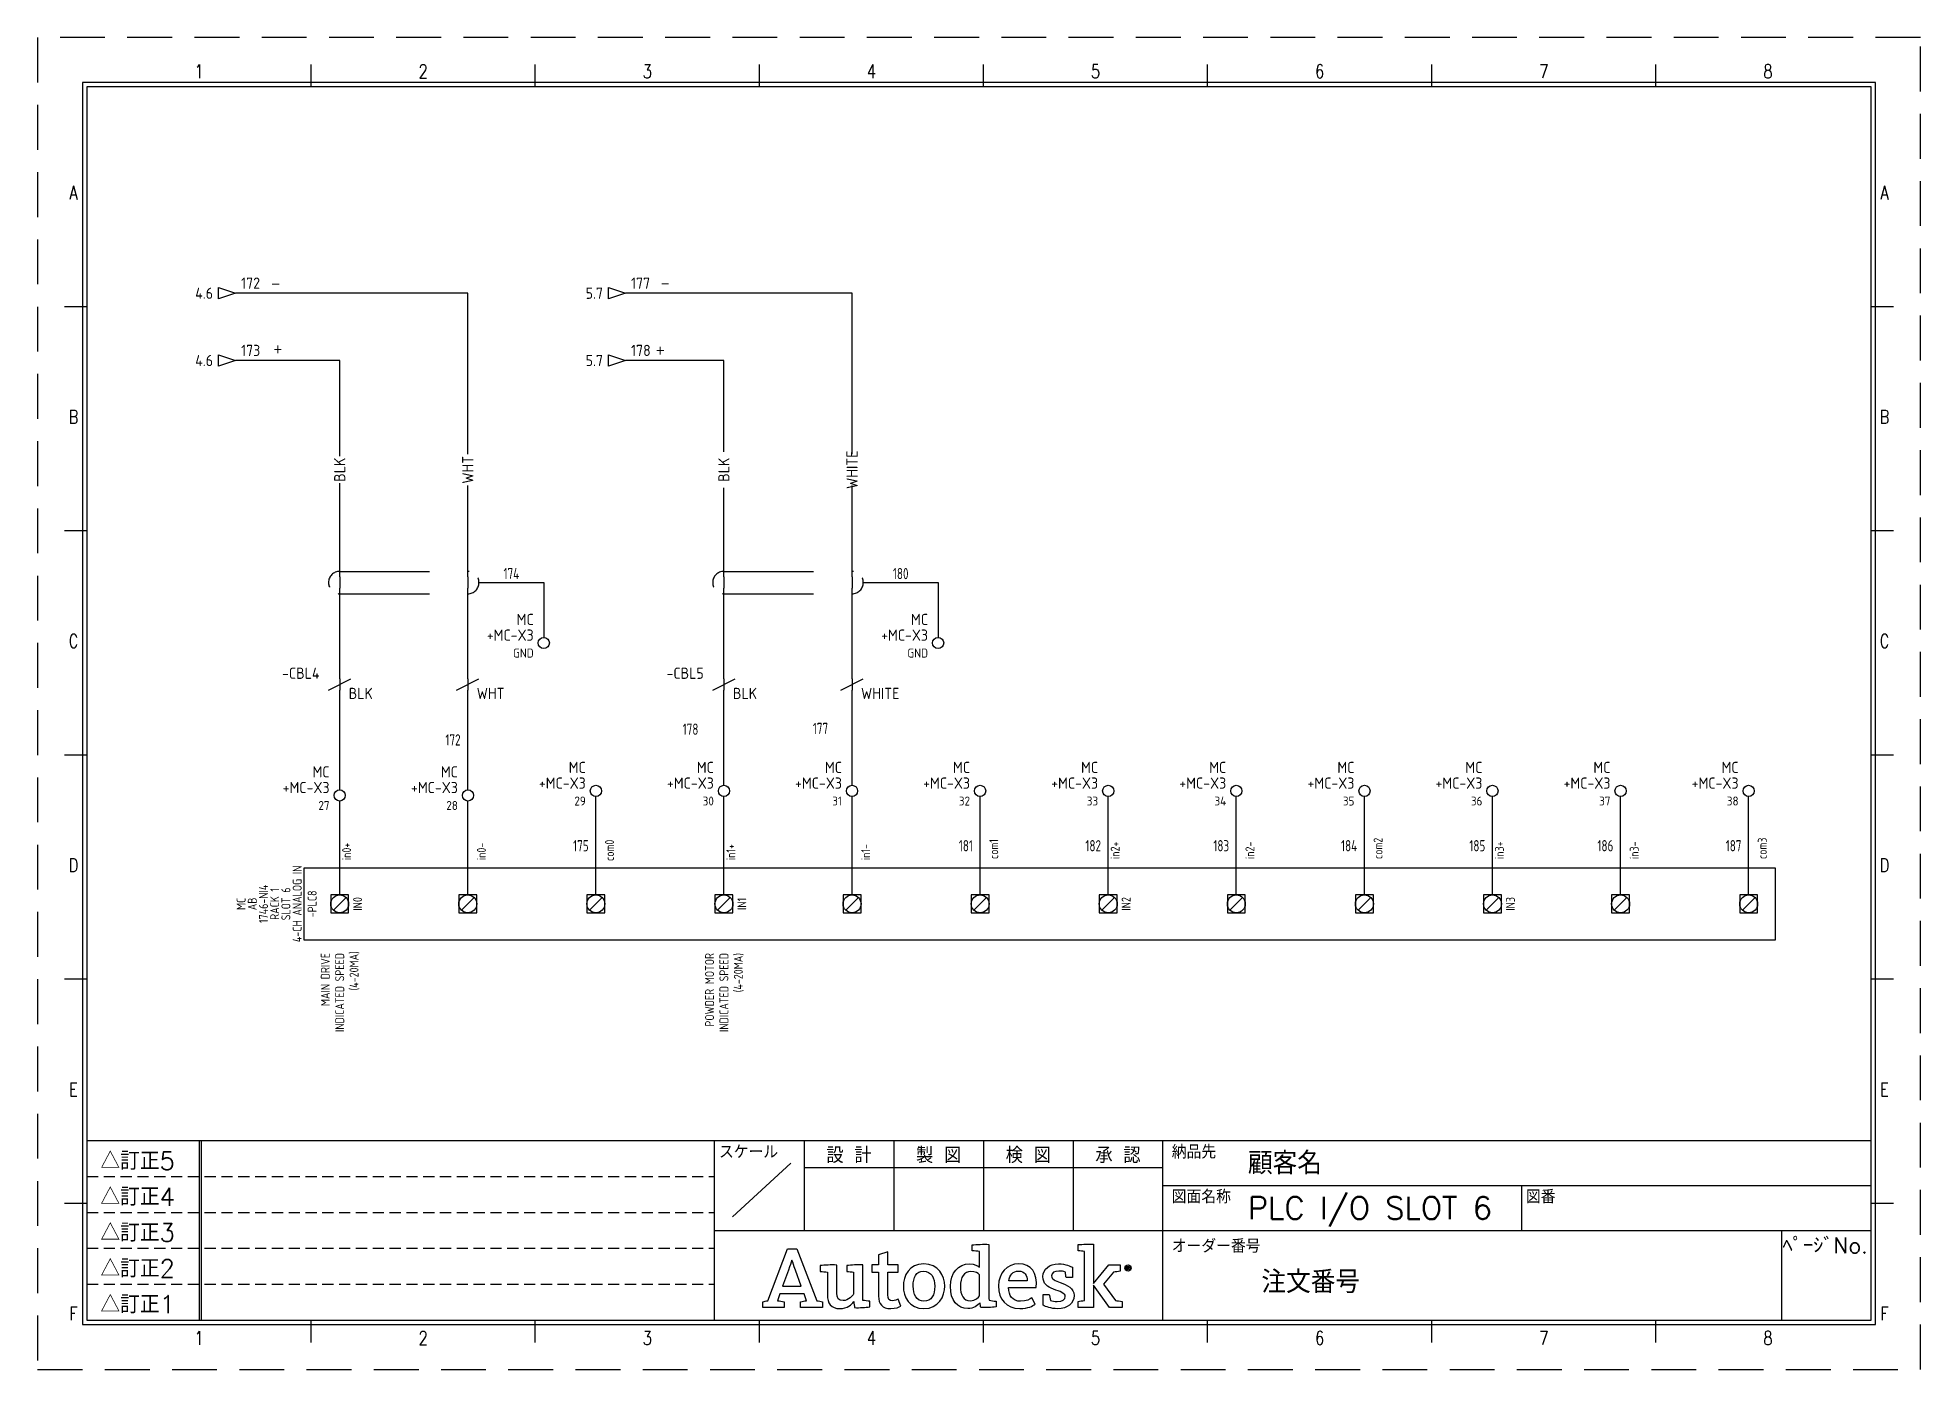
# Model space of a CAD drawing. Header units: millimetres. Extents: x 0 to 420, y 0 to 297.
import ezdxf
from ezdxf.enums import TextEntityAlignment as Align

# ---------------------------------------------------------------- set-up
doc = ezdxf.new("R2010")
doc.units = ezdxf.units.MM
doc.header["$LTSCALE"] = 10
for name, pattern in [('DASHED', [0.75, 0.5, -0.25]), ('DASHEDX2', [1.5, 1, -0.5]), ('HIDDEN', [0.375, 0.25, -0.125])]:
    doc.linetypes.add(name, pattern=pattern)
doc.layers.get('0').update_dxf_attribs({"linetype": 'CONTINUOUS'})
for name, color, linetype in [('BLK_1.0mm^2', 7, 'CONTINUOUS'), ('COMMENT', 4, 'CONTINUOUS'), ('DESC', 150, 'CONTINUOUS'), ('GRN_2.5mm^2', 3, 'CONTINUOUS'), ('GRY_0.5mm^2', 9, 'CONTINUOUS'), ('HIDDEN', 7, 'HIDDEN'), ('LAYER_1', 160, 'CONTINUOUS'), ('LINK', 9, 'DASHED'), ('LOC', 8, 'CONTINUOUS'), ('MISC', 7, 'CONTINUOUS'), ('SYMS', 7, 'CONTINUOUS'), ('TAGS', 150, 'CONTINUOUS'), ('TERMS', 123, 'CONTINUOUS'), ('TITLE', 4, 'CONTINUOUS'), ('WHT_1.0mm^2', 7, 'CONTINUOUS'), ('WIRENO', 72, 'CONTINUOUS'), ('WIREREF_DEST', 52, 'CONTINUOUS'), ('XREF', 7, 'CONTINUOUS'), ('ZUWAKU', 7, 'CONTINUOUS')]:
    doc.layers.add(name, color=color, linetype=linetype)
doc.styles.get("Standard").update_dxf_attribs({"font": 'romans', "width": 0.8, "bigfont": 'extfont'})
doc.styles.add('WD_IEC', font='isocp2.shx', dxfattribs={"width": 0.9, "height": 4, "bigfont": 'extfont2.shx'})

msp = doc.modelspace()

# ---------------------------------------------------------------- texts
at = {"ltscale": 4}
for s, p in [('-', (51.98, 241.2)), ('-', (138.88, 241.21)), ('+', (52.47, 226.62)), ('+', (137.79, 226.36))]:
    msp.add_text(s, height=2, dxfattribs=at).set_placement(p)

# ---------------------------------------------------------------- blocks, each defined once
blk = doc.blocks.new('JIS_tblock_a3(L)')
at = {"layer": 'HIDDEN'}
for p, q in [((-398, 32), (-258, 32)), ((-398, 24), (-258, 24)), ((-398, 16), (-258, 16)), ((-398, 8), (-258, 8))]:
    blk.add_line(p, q, dxfattribs=at)
at = {"layer": 'ZUWAKU'}
for p, q in [((-398, 40), (0, 40)), ((-398, 40), (-398, 0)), ((-373, 40), (-373, 0)), ((-372.5, 40), (-372.5, 0)), ((-258, 0), (-258, 40)), ((-238, 40), (-238, 20)), ((-218, 40), (-218, 20)), ((-198, 40), (-198, 20)), ((-178, 40), (-178, 20)), ((-158, 0), (-158, 40)), ((0, 0), (0, 40)), ((-241, 35), (-254, 23)), ((-238, 34), (-158, 34)), ((-158, 30), (0, 30)), ((-78, 30), (-78, 20)), ((-258, 20), (-158, 20)), ((-158, 20), (0, 20)), ((-20, 20), (-20, 0)), ((-398, 0), (0, 0))]:
    blk.add_line(p, q, dxfattribs=at)
at = {"layer": 'TITLE'}
for tag, p, height in [('REVINFO51', (-370, 34), 3), ('ORDER2', (-139, 32.5), 5), ('REVINFO41', (-370, 26), 3), ('SCALE0', (-247.5, 23), 3), ('INFO1', (-139, 22.5), 5), ('REVINFO31', (-370, 18), 3), ('REVINFO21', (-370, 10), 3), ('ORDER1', (-136, 6), 5), ('REVINFO11', (-370, 2), 3)]:
    blk.add_attdef(tag, p, '', height=height, dxfattribs=at)
for tag, p in [('REVDATEY5', (-306, 34)), ('REVDATEM5', (-298, 34)), ('REVDATED5', (-290, 34)), ('REVDESIGN5', (-260, 34)), ('SCALE1', (-251, 29)), ('REVDATEY4', (-306, 26)), ('REVDATEM4', (-298, 26)), ('REVDATED4', (-290, 26)), ('REVDESIGN4', (-260, 26)), ('REVDATEY3', (-306, 18)), ('REVDATEM3', (-298, 18)), ('REVDATED3', (-290, 18)), ('REVDESIGN3', (-260, 18)), ('REVDATEY2', (-306, 10)), ('REVDATEM2', (-298, 10)), ('REVDATED2', (-290, 10)), ('REVDESIGN2', (-260, 10)), ('REVDATEY1', (-306, 2)), ('REVDATEM1', (-298, 2)), ('REVDATED1', (-290, 2)), ('REVDESIGN1', (-260, 2))]:
    blk.add_attdef(tag, text='', height=3, dxfattribs=at).set_placement(p, align=Align.RIGHT)
for tag, height, p in [('DESIGN1', 3, (-228, 27)), ('DESIGN2', 3, (-208, 27)), ('DESIGN3', 3, (-188, 27)), ('DESIGN4', 3, (-168, 27)), ('FILENAME0', 5, (-47.8, 25)), ('PAGE0', 3, (-10.3, 8.6))]:
    blk.add_attdef(tag, text='', height=height, dxfattribs=at).set_placement(p, align=Align.MIDDLE)
at = {"layer": 'TITLE', "flags": 1}
blk.add_attdef('LPAGE0', text='', height=3, dxfattribs=at).set_placement((-11, 3), align=Align.CENTER)
for tag, p in [('TYPE0', (-398, 0)), ('ORDER3', (-398, 0)), ('ORDER4', (-398, 0)), ('ORDER5', (-398, 0)), ('ORDER6', (-398, 0)), ('ORDER7', (-398, 0)), ('ORDER8', (-398, 0)), ('ORDER9', (-398, 0)), ('ORDER10', (-398, 0)), ('ORDER11', (-398, 0)), ('ORDER12', (-398, 0)), ('ORDER13', (-398, 0)), ('ORDER14', (-398, 0)), ('ORDER15', (-398, 0)), ('ORDER16', (-398, 0)), ('ORDER17', (-398, 0)), ('ORDER18', (-398, 0)), ('ORDER19', (-398, 0)), ('ORDER20', (-398, 0)), ('ORDER21', (-398, 0)), ('ORDER22', (-398, 0)), ('ORDER23', (-398, 0)), ('SCALETYPE0', (-398, 0)), ('DATEY1', (-398, 0)), ('DATEM1', (-398, 0)), ('DATED1', (-398, 0)), ('DATEY2', (-398, 0)), ('DATEM2', (-398, 0)), ('DATED2', (-398, 0)), ('BANNAME0', (-398, 0)), ('INFO3', (-398, 0)), ('INFO4', (-398, 0)), ('INFO5', (-398, 0)), ('INFO6', (-398, 0)), ('INFO7', (-398, 0)), ('INFO8', (-398, 0)), ('INFO9', (-398, 0)), ('INFO10', (-398, 0)), ('INFO11', (-398, 0)), ('INFO12', (-398, 0)), ('INFO13', (-398, 0)), ('INFO14', (-398, 0)), ('INFO15', (-398, 0)), ('INFO16', (-398, 0)), ('INFO17', (-398, 0)), ('INFO18', (-398, 0)), ('INFO19', (-398, 0)), ('INFO20', (-398, 0)), ('INFO21', (-398, 0)), ('INFO22', (-398, 0)), ('INFO23', (-398, 0)), ('INFO24', (-398, 0)), ('DATEY3', (-398, 0)), ('DATEM3', (-398, 0)), ('DATED3', (-398, 0)), ('DATEY4', (-398, 0)), ('DATEM4', (-398, 0)), ('DATED4', (-398, 0)), ('DATEY5', (-398, 0)), ('DATEM5', (-398, 0)), ('DATED5', (-398, 0)), ('DATEY6', (-398, 0)), ('DATEM6', (-398, 0)), ('DATED6', (-398, 0)), ('REFERENCETYPE0', (-398, 0)), ('INFO2', (-397.7, 0))]:
    blk.add_attdef(tag, p, '', height=3, dxfattribs=at)
at = {"layer": 'TITLE', "width": 0.8, "flags": 1}
for tag in ['REVINFO12', 'REVINFO13', 'REVINFO22', 'REVINFO23', 'REVINFO32', 'REVINFO33', 'REVINFO42', 'REVINFO43', 'REVINFO52', 'REVINFO53', 'REVINFO61', 'REVINFO62', 'REVINFO63', 'REVINFO71', 'REVINFO72', 'REVINFO73', 'REVINFO81', 'REVINFO82', 'REVINFO83', 'REVDESIGN6', 'REVDESIGN7', 'REVDESIGN8', 'REVDATEY6', 'REVDATEM6', 'REVDATED6', 'REVDATEY7', 'REVDATEM7', 'REVDATED7', 'REVDATEY8', 'REVDATEM8', 'REVDATED8']:
    blk.add_attdef(tag, (-398, 0), '', height=3, dxfattribs=at)
at = {"layer": 'TITLE', "flags": 1}
blk.add_attdef('PAPER0', text='', height=1, dxfattribs=at).set_placement((-3, -1), align=Align.TOP_RIGHT)
at = {"layer": 'ZUWAKU'}
for s, height, p in [('△訂正5', 4, (-395, 33.5)), ('スケール', 3, (-257, 36)), ('納品先', 3, (-156, 36)), ('△訂正4', 4, (-395, 25.5)), ('図面名称', 3, (-156, 26)), ('図番', 3, (-77, 26)), ('△訂正3', 4, (-395, 17.5)), ('オーダー番号', 3, (-156, 15)), ('△訂正2', 4, (-395, 9.5)), ('△訂正1', 4, (-395, 1.5))]:
    blk.add_text(s, height=height, dxfattribs=at).set_placement(p)
for s, p in [('設 計', (-228, 35)), ('製 図', (-208, 35)), ('検 図', (-188, 35)), ('承 認', (-168, 35)), ('ﾍﾟｰｼﾞNo.', (-10.23, 14.88))]:
    blk.add_text(s, height=3.5, dxfattribs=at).set_placement(p, align=Align.CENTER)
blk = doc.blocks.new('AI9-BLK2')
at = {"layer": 'LAYER_1', "color": 7}
blk.add_circle((0, 0), 2.03, dxfattribs=at)
blk.add_open_spline([(1.7, 0), (1.7, -1), (1, -1.8), (0, -1.8), (-1, -1.8), (-1.7, -1), (-1.7, 0), (-1.7, 1), (-1, 1.8), (0, 1.8), (1, 1.8), (1.7, 1), (1.7, 0)], degree=3, knots=[0, 0, 0, 0, 1, 1, 1, 2, 2, 2, 3, 3, 3, 4, 4, 4, 4], dxfattribs=at)
blk = doc.blocks.new('AI9-BLK1')
at = {"layer": 'LAYER_1', "color": 7}
for points, knots in [([(0.7, -1.1), (0.7, -1.1), (0.2, -0.4), (0.2, -0.4), (0.1, -0.2), (0, -0.2), (-0.1, -0.1), (0.3, 0), (0.5, 0.2), (0.5, 0.5), (0.5, 0.8), (0.3, 1.1), (-0.2, 1.1), (-0.2, 1.1), (-0.8, 1.1), (-0.8, 1.1), (-0.8, 1.1), (-0.8, -1.1), (-0.8, -1.1), (-0.8, -1.1), (-0.5, -1.1), (-0.5, -1.1), (-0.5, -1.1), (-0.5, -0.1), (-0.5, -0.1), (-0.4, -0.1), (-0.3, -0.2), (-0.2, -0.3), (-0.2, -0.3), (0.3, -1.1), (0.3, -1.1), (0.3, -1.1), (0.7, -1.1), (0.7, -1.1)], [0, 0, 0, 0, 1, 1, 1, 2, 2, 2, 3, 3, 3, 4, 4, 4, 5, 5, 5, 6, 6, 6, 7, 7, 7, 8, 8, 8, 9, 9, 9, 10, 10, 10, 11, 11, 11, 11]), ([(0.2, 0.5), (0.2, 0.2), (-0.1, 0.1), (-0.3, 0.1), (-0.3, 0.1), (-0.5, 0.1), (-0.5, 0.1), (-0.5, 0.1), (-0.5, 0.8), (-0.5, 0.8), (-0.5, 0.8), (-0.2, 0.8), (-0.2, 0.8), (0.1, 0.8), (0.2, 0.7), (0.2, 0.5)], [0, 0, 0, 0, 1, 1, 1, 2, 2, 2, 3, 3, 3, 4, 4, 4, 5, 5, 5, 5])]:
    blk.add_open_spline(points, degree=3, knots=knots, dxfattribs=at)
blk = doc.blocks.new('JIS_LOGO_BLOCK')
for points, knots in [([(12.07, 1.49), (12.07, 1.49), (7.57, 13.06), (7.57, 13.06), (7.57, 13.06), (5.51, 13.06), (5.51, 13.06), (5.51, 13.06), (1.1, 1.49), (1.1, 1.49), (0.75, 1.45), (0.31, 1.37), (0, 1.28), (0, 1.28), (0, 0), (0, 0), (0, 0), (4.71, 0), (4.71, 0), (4.71, 0), (4.71, 1.28), (4.71, 1.28), (4.26, 1.37), (3.73, 1.47), (3.25, 1.51), (3.25, 1.51), (3.8, 3.02), (3.8, 3.02), (3.8, 3.02), (9.18, 3.02), (9.18, 3.02), (9.18, 3.02), (9.74, 1.49), (9.74, 1.49), (9.26, 1.45), (8.84, 1.37), (8.4, 1.28), (8.4, 1.28), (8.4, 0), (8.4, 0), (8.4, 0), (13.27, 0), (13.27, 0), (13.27, 0), (13.27, 1.28), (13.27, 1.28), (12.99, 1.35), (12.34, 1.49), (12.07, 1.49)], [0, 0, 0, 0, 1, 1, 1, 2, 2, 2, 3, 3, 3, 4, 4, 4, 5, 5, 5, 6, 6, 6, 7, 7, 7, 8, 8, 8, 9, 9, 9, 10, 10, 10, 11, 11, 11, 12, 12, 12, 13, 13, 13, 14, 14, 14, 15, 15, 15, 16, 16, 16, 16]), ([(50.45, 1.6), (50.43, 1.84), (50.42, 2.1), (50.42, 2.37), (50.42, 2.37), (50.42, 14.08), (50.42, 14.08), (49.17, 14.14), (47.76, 14.07), (46.66, 13.95), (46.66, 13.95), (46.66, 12.67), (46.66, 12.67), (47.23, 12.63), (47.87, 12.55), (48.34, 12.48), (48.34, 12.48), (48.34, 12.48), (48.34, 12.48), (48.34, 12.48), (48.34, 8.98), (48.34, 8.98), (47.99, 9.28), (47.3, 9.73), (46.05, 9.73), (43.64, 9.73), (41.83, 7.75), (41.83, 4.73), (41.83, 1.55), (43.4, -0.24), (45.73, -0.24), (47.01, -0.24), (47.87, 0.37), (48.44, 1.06), (48.46, 0.73), (48.56, 0.22), (48.64, 0), (49.8, -0.06), (50.99, 0.02), (52.01, 0.14), (52.01, 0.14), (52.01, 1.41), (52.01, 1.41), (51.51, 1.45), (50.9, 1.53), (50.45, 1.6)], [0, 0, 0, 0, 1, 1, 1, 2, 2, 2, 3, 3, 3, 4, 4, 4, 5, 5, 5, 6, 6, 6, 7, 7, 7, 8, 8, 8, 9, 9, 9, 10, 10, 10, 11, 11, 11, 12, 12, 12, 13, 13, 13, 14, 14, 14, 15, 15, 15, 15]), ([(78.65, 1.57), (78.65, 1.57), (75.95, 5.22), (75.95, 5.22), (75.95, 5.22), (78.18, 7.89), (78.18, 7.89), (78.64, 7.93), (79.3, 8), (79.69, 8.1), (79.69, 8.1), (79.69, 9.49), (79.69, 9.49), (79.69, 9.49), (77.16, 9.49), (77.16, 9.49), (77.16, 9.49), (73.79, 5.35), (73.79, 5.35), (73.79, 5.35), (73.79, 14.12), (73.79, 14.12), (72.64, 14.18), (71.38, 14.12), (70.34, 14.02), (70.34, 14.02), (70.34, 12.67), (70.34, 12.67), (70.82, 12.63), (71.33, 12.56), (71.71, 12.5), (71.71, 12.5), (71.71, 1.55), (71.71, 1.55), (71.24, 1.51), (70.76, 1.44), (70.32, 1.36), (70.32, 1.36), (70.32, 0), (70.32, 0), (70.32, 0), (73.79, 0), (73.79, 0), (73.79, 0), (73.79, 4.96), (73.79, 4.96), (73.79, 4.96), (77.34, 0), (77.34, 0), (77.34, 0), (80.14, 0), (80.14, 0), (80.14, 0), (80.14, 1.31), (80.14, 1.31), (79.61, 1.43), (79.08, 1.51), (78.65, 1.57)], [0, 0, 0, 0, 1, 1, 1, 2, 2, 2, 3, 3, 3, 4, 4, 4, 5, 5, 5, 6, 6, 6, 7, 7, 7, 8, 8, 8, 9, 9, 9, 10, 10, 10, 11, 11, 11, 12, 12, 12, 13, 13, 13, 14, 14, 14, 15, 15, 15, 16, 16, 16, 17, 17, 17, 18, 18, 18, 19, 19, 19, 19]), ([(4.4, 4.74), (4.4, 4.74), (5.71, 8.34), (5.71, 8.34), (6.1, 9.42), (6.24, 9.89), (6.45, 10.59), (6.45, 10.59), (6.49, 10.59), (6.49, 10.59), (6.71, 9.91), (6.84, 9.44), (7.24, 8.34), (7.24, 8.34), (8.54, 4.74), (8.54, 4.74), (8.54, 4.74), (4.4, 4.74), (4.4, 4.74)], [0, 0, 0, 0, 1, 1, 1, 2, 2, 2, 3, 3, 3, 4, 4, 4, 5, 5, 5, 6, 6, 6, 6]), ([(20.45, -0.02), (20.4, 0.22), (20.3, 0.88), (20.28, 1.31), (19.81, 0.69), (18.83, -0.25), (17.22, -0.25), (15.16, -0.25), (14.39, 1.08), (14.39, 2.77), (14.39, 2.77), (14.39, 7.87), (14.39, 7.87), (13.92, 7.94), (13.29, 8.02), (12.8, 8.06), (12.8, 8.06), (12.8, 9.36), (12.8, 9.36), (13.82, 9.46), (15.22, 9.53), (16.47, 9.47), (16.47, 9.47), (16.47, 3.2), (16.47, 3.2), (16.47, 2.14), (16.85, 1.53), (17.92, 1.53), (19.12, 1.53), (20.02, 2.71), (20.22, 2.96), (20.22, 2.96), (20.22, 7.89), (20.22, 7.89), (19.81, 7.94), (19.22, 8.02), (18.73, 8.06), (18.73, 8.06), (18.73, 9.36), (18.73, 9.36), (19.75, 9.49), (21.1, 9.53), (22.3, 9.49), (22.3, 9.49), (22.3, 1.59), (22.3, 1.59), (22.75, 1.51), (23.36, 1.43), (23.87, 1.39), (23.87, 1.39), (23.87, 0.12), (23.87, 0.12), (22.87, 0), (21.59, -0.08), (20.45, -0.02)], [0, 0, 0, 0, 1, 1, 1, 2, 2, 2, 3, 3, 3, 4, 4, 4, 5, 5, 5, 6, 6, 6, 7, 7, 7, 8, 8, 8, 9, 9, 9, 10, 10, 10, 11, 11, 11, 12, 12, 12, 13, 13, 13, 14, 14, 14, 15, 15, 15, 16, 16, 16, 17, 17, 17, 18, 18, 18, 18]), ([(24.28, 7.91), (24.28, 7.91), (24.28, 9.49), (24.28, 9.49), (24.28, 9.49), (25.81, 9.49), (25.81, 9.49), (25.81, 9.49), (25.81, 11.77), (25.81, 11.77), (25.81, 11.77), (27.89, 12.43), (27.89, 12.43), (27.89, 12.43), (27.89, 9.49), (27.89, 9.49), (27.89, 9.49), (30.19, 9.49), (30.19, 9.49), (30.19, 9.49), (30.19, 7.91), (30.19, 7.91), (30.19, 7.91), (27.89, 7.91), (27.89, 7.91), (27.89, 7.91), (27.89, 2.86), (27.89, 2.86), (27.89, 1.92), (28.15, 1.49), (28.91, 1.49), (29.48, 1.49), (29.99, 1.77), (30.17, 1.88), (30.17, 1.88), (30.76, 0.31), (30.76, 0.31), (30.41, 0.12), (29.66, -0.24), (28.54, -0.24), (26.6, -0.24), (25.81, 0.82), (25.81, 2.53), (25.81, 2.53), (25.81, 7.91), (25.81, 7.91), (25.81, 7.91), (24.28, 7.91), (24.28, 7.91)], [0, 0, 0, 0, 1, 1, 1, 2, 2, 2, 3, 3, 3, 4, 4, 4, 5, 5, 5, 6, 6, 6, 7, 7, 7, 8, 8, 8, 9, 9, 9, 10, 10, 10, 11, 11, 11, 12, 12, 12, 13, 13, 13, 14, 14, 14, 15, 15, 15, 16, 16, 16, 16]), ([(35.92, -0.24), (32.64, -0.24), (31.33, 2.39), (31.33, 4.73), (31.33, 7.06), (32.6, 9.73), (35.88, 9.73), (39.14, 9.73), (40.57, 7.12), (40.57, 4.79), (40.57, 2.47), (39.18, -0.24), (35.92, -0.24)], [0, 0, 0, 0, 1, 1, 1, 2, 2, 2, 3, 3, 3, 4, 4, 4, 4]), ([(57.47, 1.39), (58.78, 1.39), (59.59, 1.88), (60.02, 2.14), (60.02, 2.14), (60.74, 0.71), (60.74, 0.71), (60.19, 0.37), (59.17, -0.24), (57.33, -0.24), (54.23, -0.24), (52.58, 1.88), (52.58, 4.81), (52.58, 7.71), (54.49, 9.73), (57.07, 9.73), (59.86, 9.73), (61.29, 7.71), (61, 4.43), (61, 4.43), (54.78, 4.43), (54.78, 4.43), (54.88, 2.71), (55.66, 1.39), (57.47, 1.39)], [0, 0, 0, 0, 1, 1, 1, 2, 2, 2, 3, 3, 3, 4, 4, 4, 5, 5, 5, 6, 6, 6, 7, 7, 7, 8, 8, 8, 8]), ([(66.3, 5.61), (65.23, 6.03), (64.39, 6.28), (64.39, 7.03), (64.39, 7.74), (65.1, 8.14), (66.04, 8.14), (66.57, 8.14), (67.08, 8.04), (67.47, 7.9), (67.52, 7.5), (67.57, 6.89), (67.66, 6.72), (67.66, 6.72), (69.04, 6.72), (69.04, 6.72), (69.04, 6.72), (69.04, 8.96), (69.04, 8.96), (68.66, 9.19), (67.59, 9.73), (65.96, 9.73), (63.94, 9.73), (62.47, 8.56), (62.47, 6.88), (62.47, 5.37), (63.41, 4.59), (64.85, 4.08), (66.31, 3.56), (67.46, 3.2), (67.46, 2.46), (67.46, 1.74), (66.85, 1.32), (65.63, 1.32), (65.13, 1.32), (64.51, 1.42), (64.13, 1.56), (64.07, 2.01), (63.98, 2.69), (63.88, 2.87), (63.88, 2.87), (62.51, 2.87), (62.51, 2.87), (62.51, 2.87), (62.51, 0.55), (62.51, 0.55), (62.51, 0.55), (62.51, 0.55), (62.51, 0.55), (63.11, 0.16), (64.28, -0.26), (65.76, -0.26), (68, -0.26), (69.42, 0.88), (69.42, 2.68), (69.42, 4.29), (67.84, 5.01), (66.3, 5.61)], [0, 0, 0, 0, 1, 1, 1, 2, 2, 2, 3, 3, 3, 4, 4, 4, 5, 5, 5, 6, 6, 6, 7, 7, 7, 8, 8, 8, 9, 9, 9, 10, 10, 10, 11, 11, 11, 12, 12, 12, 13, 13, 13, 14, 14, 14, 15, 15, 15, 16, 16, 16, 17, 17, 17, 18, 18, 18, 19, 19, 19, 19]), ([(35.84, 8.1), (34.15, 8.1), (33.53, 6.67), (33.53, 4.79), (33.53, 2.9), (34.25, 1.41), (35.94, 1.41), (37.65, 1.41), (38.35, 2.82), (38.35, 4.73), (38.35, 6.61), (37.55, 8.1), (35.84, 8.1)], [0, 0, 0, 0, 1, 1, 1, 2, 2, 2, 3, 3, 3, 4, 4, 4, 4]), ([(48.34, 2.61), (48.11, 2.3), (47.38, 1.49), (46.3, 1.49), (44.73, 1.49), (44.05, 2.79), (44.05, 4.75), (44.05, 6.73), (44.89, 8.04), (46.42, 8.04), (47.42, 8.04), (47.97, 7.65), (48.34, 7.32), (48.34, 7.32), (48.34, 2.61), (48.34, 2.61)], [0, 0, 0, 0, 1, 1, 1, 2, 2, 2, 3, 3, 3, 4, 4, 4, 5, 5, 5, 5]), ([(58.98, 5.92), (58.94, 7.12), (58.43, 8.14), (57.04, 8.14), (55.76, 8.14), (55.05, 7.28), (54.84, 5.92), (54.84, 5.92), (58.98, 5.92), (58.98, 5.92)], [0, 0, 0, 0, 1, 1, 1, 2, 2, 2, 3, 3, 3, 3])]:
    blk.add_open_spline(points, degree=3, knots=knots)
at = {"xscale": 0.342899999999986, "yscale": 0.342899999999986, "zscale": 0.342899999999986}
for name, p in [('AI9-BLK2', (81.46, 8.8)), ('AI9-BLK1', (81.53, 8.8))]:
    blk.add_blockref(name, p, dxfattribs=at)
blk = doc.blocks.new('PLCIO_4CA3')
at = {"layer": 'SYMS', "ltscale": 4}
for p, q in [((-16, 16), (-16, -16)), ((640.65, 16), (-16, 16)), ((640.65, -16), (640.65, 16)), ((-16, -16), (640.65, -16))]:
    blk.add_line(p, q, dxfattribs=at)
at = {"layer": 'SYMS'}
for p, q in [((-4, 4), (-4, -4)), ((4, 4), (-4, 4)), ((-4, 4), (-4, -4)), ((4, 4), (-4, 4)), ((-2.83, -2.83), (2.83, 2.83)), ((4, -4), (4, 4)), ((4, -4), (4, 4)), ((53.15, 4), (53.15, -4)), ((61.15, 4), (53.15, 4)), ((53.15, 4), (53.15, -4)), ((61.15, 4), (53.15, 4)), ((54.32, -2.83), (59.98, 2.83)), ((61.15, -4), (61.15, 4)), ((61.15, -4), (61.15, 4)), ((110.3, 4), (110.3, -4)), ((118.3, 4), (110.3, 4)), ((110.3, 4), (110.3, -4)), ((118.3, 4), (110.3, 4)), ((111.47, -2.83), (117.13, 2.83)), ((118.3, -4), (118.3, 4)), ((118.3, -4), (118.3, 4)), ((167.45, 4), (167.45, -4)), ((175.45, 4), (167.45, 4)), ((167.45, 4), (167.45, -4)), ((175.45, 4), (167.45, 4)), ((168.62, -2.83), (174.28, 2.83)), ((175.45, -4), (175.45, 4)), ((175.45, -4), (175.45, 4)), ((224.6, 4), (224.6, -4)), ((232.6, 4), (224.6, 4)), ((224.6, 4), (224.6, -4)), ((232.6, 4), (224.6, 4)), ((225.77, -2.83), (231.43, 2.83)), ((232.6, -4), (232.6, 4)), ((232.6, -4), (232.6, 4)), ((281.75, 4), (281.75, -4)), ((289.75, 4), (281.75, 4)), ((281.75, 4), (281.75, -4)), ((289.75, 4), (281.75, 4)), ((282.92, -2.83), (288.58, 2.83)), ((289.75, -4), (289.75, 4)), ((289.75, -4), (289.75, 4)), ((338.9, 4), (338.9, -4)), ((346.9, 4), (338.9, 4)), ((338.9, 4), (338.9, -4)), ((346.9, 4), (338.9, 4)), ((340.07, -2.83), (345.73, 2.83)), ((346.9, -4), (346.9, 4)), ((346.9, -4), (346.9, 4)), ((396.05, 4), (396.05, -4)), ((404.05, 4), (396.05, 4)), ((396.05, 4), (396.05, -4)), ((404.05, 4), (396.05, 4)), ((397.22, -2.83), (402.88, 2.83)), ((404.05, -4), (404.05, 4)), ((404.05, -4), (404.05, 4)), ((453.2, 4), (453.2, -4)), ((461.2, 4), (453.2, 4)), ((453.2, 4), (453.2, -4)), ((461.2, 4), (453.2, 4)), ((454.37, -2.83), (460.03, 2.83)), ((461.2, -4), (461.2, 4)), ((461.2, -4), (461.2, 4)), ((510.35, 4), (510.35, -4)), ((518.35, 4), (510.35, 4)), ((510.35, 4), (510.35, -4)), ((518.35, 4), (510.35, 4)), ((511.52, -2.83), (517.18, 2.83)), ((518.35, -4), (518.35, 4)), ((518.35, -4), (518.35, 4)), ((567.5, 4), (567.5, -4)), ((575.5, 4), (567.5, 4)), ((567.5, 4), (567.5, -4)), ((575.5, 4), (567.5, 4)), ((568.67, -2.83), (574.33, 2.83)), ((575.5, -4), (575.5, 4)), ((575.5, -4), (575.5, 4)), ((624.65, 4), (624.65, -4)), ((632.65, 4), (624.65, 4)), ((624.65, 4), (624.65, -4)), ((632.65, 4), (624.65, 4)), ((625.82, -2.83), (631.48, 2.83)), ((632.65, -4), (632.65, 4)), ((632.65, -4), (632.65, 4)), ((-4, -4), (4, -4)), ((-4, -4), (4, -4)), ((53.15, -4), (61.15, -4)), ((53.15, -4), (61.15, -4)), ((110.3, -4), (118.3, -4)), ((110.3, -4), (118.3, -4)), ((167.45, -4), (175.45, -4)), ((167.45, -4), (175.45, -4)), ((224.6, -4), (232.6, -4)), ((224.6, -4), (232.6, -4)), ((281.75, -4), (289.75, -4)), ((281.75, -4), (289.75, -4)), ((338.9, -4), (346.9, -4)), ((338.9, -4), (346.9, -4)), ((396.05, -4), (404.05, -4)), ((396.05, -4), (404.05, -4)), ((453.2, -4), (461.2, -4)), ((453.2, -4), (461.2, -4)), ((510.35, -4), (518.35, -4)), ((510.35, -4), (518.35, -4)), ((567.5, -4), (575.5, -4)), ((567.5, -4), (575.5, -4)), ((624.65, -4), (632.65, -4)), ((624.65, -4), (632.65, -4))]:
    blk.add_line(p, q, dxfattribs=at)
for centre in [(0, 0), (57.15, 0), (114.3, 0), (171.45, 0), (228.6, 0), (285.75, 0), (342.9, 0), (400.05, 0), (457.2, 0), (514.35, 0), (571.5, 0), (628.65, 0)]:
    blk.add_circle(centre, 4, dxfattribs=at)
at = {"layer": 'SYMS', "style": 'WD_IEC', "width": 0.9}
for tag, p in [('TERMDESC01', (1.08, 6)), ('TERMDESC02', (61.23, 6)), ('TERMDESC03', (118.38, 6)), ('TERMDESC04', (172.53, 6)), ('TERMDESC05', (232.68, 6)), ('TERMDESC06', (289.83, 6)), ('TERMDESC07', (343.98, 6)), ('TERMDESC08', (404.13, 6)), ('TERMDESC09', (461.28, 6)), ('TERMDESC10', (515.43, 6)), ('TERMDESC11', (575.58, 6)), ('TERMDESC12', (632.73, 6))]:
    blk.add_attdef(tag, text='', height=4, rotation=90, dxfattribs=at).set_placement(p, align=Align.TOP_LEFT)
at = {"layer": 'SYMS', "style": 'WD_IEC'}
for tag, width, p in [('INST', 0.8, (-47, 0)), ('LOC', 0.8, (-42, 0)), ('MFG', 0.8, (-37, 0)), ('CAT', 0.8, (-32, 0)), ('LINE1', 0.9, (-27, 0)), ('LINE2', 0.9, (-22, 0)), ('DESC', 0.9, (-16.95, 0)), ('TAG', 0.8, (-10.29, 0)), ('TERM01', 0.9, (-6, 0)), ('TERM01', 0.9, (-5, 0)), ('TERM02', 0.9, (51.15, 0)), ('TERM03', 0.9, (108.3, 0)), ('TERM04', 0.9, (165.45, 0)), ('TERM05', 0.9, (222.6, 0)), ('TERM06', 0.9, (279.75, 0)), ('TERM07', 0.9, (336.9, 0)), ('TERM08', 0.9, (394.05, 0)), ('TERM09', 0.9, (451.2, 0)), ('TERM10', 0.9, (508.35, 0)), ('TERM11', 0.9, (565.5, 0)), ('TERM12', 0.9, (622.65, 0))]:
    blk.add_attdef(tag, text='', height=4, rotation=90, dxfattribs=dict(at, width=width)).set_placement(p, align=Align.CENTER)
at = {"layer": 'SYMS', "style": 'WD_IEC', "width": 0.9, "flags": 1}
for tag, p in [('X2TERM01', (0, 4)), ('X2TERM02', (57.15, 4)), ('X2TERM03', (114.3, 4)), ('X2TERM04', (171.45, 4)), ('X2TERM05', (228.6, 4)), ('X2TERM06', (285.75, 4)), ('X2TERM07', (342.9, 4)), ('X2TERM08', (400.05, 4)), ('X2TERM09', (457.2, 4)), ('X2TERM10', (514.35, 4)), ('X2TERM11', (571.5, 4)), ('X2TERM12', (628.65, 4))]:
    blk.add_attdef(tag, text='', height=0.64, rotation=90, dxfattribs=at).set_placement(p, align=Align.RIGHT)
at = {"layer": 'SYMS', "style": 'WD_IEC', "width": 0.8}
for tag, p in [('TAGA01', (6, 0)), ('TAGA04', (177.45, 0)), ('TAGA07', (348.9, 0)), ('TAGA10', (520.35, 0))]:
    blk.add_attdef(tag, text='', height=4, rotation=90, dxfattribs=at).set_placement(p, align=Align.TOP_CENTER)
at = {"layer": 'SYMS', "linetype": 'Continuous', "style": 'WD_IEC', "width": 0.9, "flags": 9}
blk.add_attdef('ASSYCODE', text='', height=0.64, rotation=90, dxfattribs=at).set_placement((-34.28, -7.36), align=Align.CENTER)
at = {"layer": 'SYMS', "style": 'WD_IEC', "width": 0.9}
for tag, p in [('DESCA01', (-3, -37)), ('DESCB01', (2, -37)), ('DESCC01', (7, -37)), ('DESCD01', (12, -37)), ('DESCE01', (17, -37)), ('DESCA04', (168.45, -37)), ('DESCB04', (173.45, -37)), ('DESCC04', (178.45, -37)), ('DESCD04', (183.45, -37)), ('DESCE04', (188.45, -37)), ('DESCA07', (339.9, -37)), ('DESCB07', (344.9, -37)), ('DESCC07', (349.9, -37)), ('DESCD07', (354.9, -37)), ('DESCE07', (359.9, -37)), ('DESCA10', (511.35, -37)), ('DESCB10', (516.35, -37)), ('DESCC10', (521.35, -37)), ('DESCD10', (526.35, -37)), ('DESCE10', (531.35, -37))]:
    blk.add_attdef(tag, text='', height=4, rotation=90, dxfattribs=at).set_placement(p, align=Align.RIGHT)
blk = doc.blocks.new('VW02')
for p, q in [((-2.5, -1.25), (2.5, 1.25)), ((0, 1.25), (0, -1.25))]:
    blk.add_line(p, q)
at = {"style": 'WD_IEC', "flags": 1}
for tag, height, p in [('INST', 2.5, (-4.5, 8.25)), ('LOC', 2.5, (-4.5, 4.75)), ('XREF', 2.7, (-4.5, -3.75)), ('DESC1', 2.5, (-4.5, -7.75)), ('DESC3', 2.5, (-4.5, -14.75)), ('DESC2', 2.5, (-4.5, -11.25))]:
    blk.add_attdef(tag, text='', height=height, dxfattribs=at).set_placement(p, align=Align.RIGHT)
at = {"style": 'WD_IEC'}
blk.add_attdef('TAG2', text='', height=2.5, dxfattribs=at).set_placement((-4.5, 1.25), align=Align.RIGHT)
at = {"style": 'WD_IEC', "flags": 1}
for tag, p, height in [('X4LINK', (-1, 0), 0.32), ('X2TERM01', (0, 1.25), 0.32), ('X1LINK', (1, 0), 0.32), ('X8TERM01', (0, -1.25), 0.32), ('FAMILY', (3.06, -11.76), 1)]:
    blk.add_attdef(tag, p, '', height=height, dxfattribs=at)
at = {"style": 'WD_IEC'}
blk.add_attdef('RATING1', text='', height=2.5, dxfattribs=at).set_placement((2, -2), align=Align.MIDDLE_LEFT)
blk = doc.blocks.new('VT0_LGENERIC')
at = {"style": 'WD_IEC'}
blk.add_attdef('COLOR', text='', height=2.5, rotation=90, dxfattribs=at).set_placement((0, 0), align=Align.MIDDLE_CENTER)
at = {"style": 'WD_IEC', "flags": 1}
for tag, p, height in [('X2TERM01', (0, 4), 0.16), ('X2_TINY_DOT_DONT_REMOVE', (0, 4), 0.0001), ('X8TERM01', (0, -4), 0.16), ('X8_TINY_DOT_DONT_REMOVE', (0, -4), 0.0001)]:
    blk.add_attdef(tag, p, '', height=height, rotation=90, dxfattribs=at)
blk = doc.blocks.new('VW01')
for p, q in [((-2.5, -1.25), (2.5, 1.25)), ((0, 1.25), (0, -1.25))]:
    blk.add_line(p, q)
at = {"style": 'WD_IEC', "flags": 1}
for tag, height, p in [('INST', 2.5, (-4.5, 8.25)), ('LOC', 2.5, (-4.5, 4.75)), ('XREF', 2.7, (-4.5, -3.75)), ('DESC1', 2.5, (-4.5, -7.75)), ('DESC3', 2.5, (-4.5, -14.75)), ('DESC2', 2.5, (-4.5, -11.25))]:
    blk.add_attdef(tag, text='', height=height, dxfattribs=at).set_placement(p, align=Align.RIGHT)
at = {"style": 'WD_IEC'}
blk.add_attdef('TAG1', text='', height=2.5, dxfattribs=at).set_placement((-4.5, 1.25), align=Align.RIGHT)
at = {"style": 'WD_IEC', "flags": 1}
for tag, p, height in [('X4LINK', (-1, 0), 0.32), ('X2TERM01', (0, 1.25), 0.32), ('X1LINK', (1, 0), 0.32), ('X8TERM01', (0, -1.25), 0.32), ('MFG', (3.06, -7.26), 1), ('CAT', (3.06, -8.76), 1), ('ASSYCODE', (3.06, -10.26), 1), ('FAMILY', (3.06, -11.76), 1), ('CATDESC', (3.06, -13.26), 1)]:
    blk.add_attdef(tag, p, '', height=height, dxfattribs=at)
at = {"style": 'WD_IEC'}
blk.add_attdef('RATING1', text='', height=2.5, dxfattribs=at).set_placement((2, -2), align=Align.MIDDLE_LEFT)
blk = doc.blocks.new('VS0_11')
blk.add_line((0, 1.25), (0, -1.25))
at = {"linetype": 'DASHED'}
blk.add_arc((0, 0), 2.5, 90, 270, dxfattribs=at)
at = {"style": 'WD_IEC', "flags": 1}
for tag, p in [('X1LINKR', (0, 2.5)), ('X2TERM01', (0, 1.25)), ('X8TERM01', (0, -1.25)), ('X1LINKL', (0, -2.5))]:
    blk.add_attdef(tag, p, '', height=0.32, dxfattribs=at)
blk = doc.blocks.new('VS0_21')
blk.add_line((0, 1.25), (0, -1.25))
at = {"linetype": 'DASHED'}
blk.add_arc((0, 0), 2.5, 270, 90, dxfattribs=at)
at = {"style": 'WD_IEC', "flags": 1}
blk.add_attdef('X1TERMDESC02', text='', height=2, rotation=90, dxfattribs=at).set_placement((3.76, 0.25), align=Align.TOP_LEFT)
for tag, p in [('WD_NOTJUMPERED', (2.5, 1.79)), ('X1TERM02', (2.5, 0))]:
    blk.add_attdef(tag, p, '', height=0.32, rotation=90, dxfattribs=at)
for tag, p in [('X4LINKR', (0, 2.5)), ('X2TERM01', (0, 1.25)), ('X8TERM01', (0, -1.25)), ('X4LINKL', (0, -2.5))]:
    blk.add_attdef(tag, p, '', height=0.32, dxfattribs=at)
blk = doc.blocks.new('WD_WNH')
at = {"linetype": 'Continuous', "style": 'WD_IEC', "width": 0.8}
blk.add_attdef('WIRENO', text='', height=2.5, dxfattribs=at).set_placement((0, 0.75), align=Align.CENTER)
at = {"style": 'WD_IEC', "flags": 1}
for tag, p in [('W08USER', (0, 0.375)), ('W04USER', (0, 0.875)), ('W05USER', (0, 0.75)), ('W09USER', (0, 0.25)), ('W03USER', (0, 1)), ('W06USER', (0, 0.625)), ('W07USER', (0, 0.5)), ('W02USER', (0, 1.125)), ('W01USER', (0, 1.25)), ('W10USER', (0, 0.125))]:
    blk.add_attdef(tag, text='', height=0.08, dxfattribs=at).set_placement(p, align=Align.CENTER)
blk = doc.blocks.new('WD_WNV')
at = {"linetype": 'Continuous', "style": 'WD_IEC', "width": 0.8}
blk.add_attdef('WIRENO', text='', height=2.5, dxfattribs=at).set_placement((-1.6, 0), align=Align.MIDDLE_RIGHT)
at = {"style": 'WD_IEC', "flags": 1}
for tag, p in [('W08USER', (-1, 0.375)), ('W04USER', (-1, 0.875)), ('W05USER', (-1, 0.75)), ('W09USER', (-1, 0.25)), ('W03USER', (-1, 1)), ('W06USER', (-1, 0.625)), ('W07USER', (-1, 0.5)), ('W02USER', (-1, 1.125)), ('W01USER', (-1, 1.25)), ('W10USER', (-1, 0.125))]:
    blk.add_attdef(tag, text='', height=0.08, dxfattribs=at).set_placement(p, align=Align.CENTER)
blk = doc.blocks.new('HA1D3')
blk.add_lwpolyline([(0, 0), (-3.75, -1.25), (-3.75, 1.25)], close=True)
at = {"style": 'WD_IEC'}
blk.add_attdef('XREF', text='', height=2.5, dxfattribs=at).set_placement((-5, 0), align=Align.MIDDLE_RIGHT)
at = {"style": 'WD_IEC', "flags": 1}
blk.add_attdef('SIGCODE', text='', height=1, dxfattribs=at).set_placement((-2.5, 1.8), align=Align.RIGHT)
at = {"style": 'WD_IEC'}
for tag, p, height, flags in [('X1TERM01', (0, 0), 0.32, 1), ('WIRENO', (1.25, 1), 2.5, 8)]:
    blk.add_attdef(tag, p, '', height=height, dxfattribs=dict(at, flags=flags))
blk.add_attdef('DESC1', text='', height=2.5, dxfattribs=at).set_placement((1.25, -1), align=Align.TOP_LEFT)
blk = doc.blocks.new('JIS_border_a3(L)')
at = {"layer": 'ZUWAKU', "color": 5, "linetype": 'DASHEDX2'}
for p, q in [((420, 297), (0, 297)), ((0, 297), (0, 0)), ((420, 0), (420, 297)), ((0, 0), (420, 0))]:
    blk.add_line(p, q, dxfattribs=at)
at = {"layer": 'ZUWAKU'}
for p, q in [((61, 286), (61, 291)), ((111, 286), (111, 291)), ((161, 286), (161, 291)), ((211, 286), (211, 291)), ((261, 286), (261, 291)), ((311, 286), (311, 291)), ((361, 286), (361, 291)), ((11, 237), (6, 237)), ((414, 237), (409, 237)), ((11, 187), (6, 187)), ((414, 187), (409, 187)), ((11, 137), (6, 137)), ((414, 137), (409, 137)), ((11, 87), (6, 87)), ((414, 87), (409, 87)), ((11, 37), (6, 37)), ((414, 37), (409, 37)), ((61, 6), (61, 11)), ((111, 6), (111, 11)), ((161, 6), (161, 11)), ((211, 6), (211, 11)), ((261, 6), (261, 11)), ((311, 6), (311, 11)), ((361, 6), (361, 11))]:
    blk.add_line(p, q, dxfattribs=at)
at = {"layer": 'ZUWAKU', "color": 5}
for p, q in [((10, 287), (10, 10)), ((410, 287), (10, 287)), ((11, 286), (11, 11)), ((409, 286), (11, 286)), ((409, 11), (409, 286)), ((410, 10), (410, 287)), ((10, 10), (410, 10)), ((11, 11), (409, 11))]:
    blk.add_line(p, q, dxfattribs=at)
at = {"layer": 'COMMENT', "width": 0.8}
for s, p in [('1', (36, 289.5)), ('2', (86, 289.5)), ('3', (136, 289.5)), ('4', (186, 289.5)), ('5', (236, 289.5)), ('6', (286, 289.5)), ('7', (336, 289.5)), ('8', (386, 289.5)), ('A', (8, 262.43)), ('A', (412, 262.43)), ('B', (8, 212.43)), ('B', (412, 212.43)), ('C', (8, 162.43)), ('C', (412, 162.43)), ('D', (8, 112.43)), ('D', (412, 112.43)), ('E', (8, 62.43)), ('E', (412, 62.43)), ('F', (8, 12.43)), ('F', (412, 12.43)), ('1', (36, 7)), ('2', (86, 7)), ('3', (136, 7)), ('4', (186, 7)), ('5', (236, 7)), ('6', (286, 7)), ('7', (336, 7)), ('8', (386, 7))]:
    blk.add_text(s, height=3, dxfattribs=at).set_placement(p, align=Align.MIDDLE)
blk = doc.blocks.new('VT0002')
blk.add_circle((0, 0), 1.25)
at = {"style": 'WD_IEC'}
for tag, p in [('INST', (-2.25, 7.5)), ('LOC', (-2.25, 4))]:
    blk.add_attdef(tag, text='', height=2.5, dxfattribs=at).set_placement(p, align=Align.RIGHT)
at = {"style": 'WD_IEC', "flags": 1}
for tag, p, height in [('ASSYCODE', (2.75, 10.75), 1), ('CATDESC', (2.75, 9.25), 1), ('MFG', (2.75, 7.25), 1.5), ('CAT', (2.75, 4.75), 1.5), ('X4TERM01', (-1.25, 0), 0.32), ('X4PIN01', (-1.25, 1), 0.4), ('X4TERMDESC01', (-1.25, 0.5), 0.4), ('X2TERM01', (0, 1.25), 0.32), ('X2PIN01', (0, 2.25), 0.4), ('X2TERMDESC01', (0, 1.75), 0.4), ('X8PIN01', (0, -0.25), 0.4), ('X1TERM01', (1.25, 0), 0.32), ('X1PIN01', (1.25, 1), 0.4), ('X1TERMDESC01', (1.25, 0.5), 0.4), ('X8TERM01', (0, -1.25), 0.32), ('X8TERMDESC01', (0, -0.75), 0.4), ('STRIPSEQ', (0, -3), 0.4), ('LINKTERM', (0, -2), 0.4)]:
    blk.add_attdef(tag, p, '', height=height, dxfattribs=at)
at = {"style": 'WD_IEC', "flags": 8}
for tag, height, p in [('TAGSTRIP', 2.5, (-2.25, 0.5)), ('TERM01', 2, (-2.25, -3.25))]:
    blk.add_attdef(tag, text='', height=height, dxfattribs=at).set_placement(p, align=Align.RIGHT)

# ---------------------------------------------------------------- linework, layer by layer
at = {"layer": 'BLK_1.0mm^2', "ltscale": 4}
for p, q in [((67.38, 225), (44.13, 225)), ((67.38, 203.63), (67.38, 225)), ((153.1, 225), (131.12, 225)), ((153.1, 204.63), (153.1, 225)), ((67.38, 176.72), (67.38, 197.62)), ((153.1, 176.72), (153.1, 196.63)), ((67.38, 154), (67.38, 174.22)), ((153.1, 154), (153.1, 174.22))]:
    msp.add_line(p, q, dxfattribs=at)
at = {"layer": 'GRN_2.5mm^2', "ltscale": 4}
for p, q in [((98.45, 175.47), (112.91, 175.47)), ((112.91, 175.47), (112.91, 163.25)), ((184.18, 175.47), (200.88, 175.47)), ((200.88, 175.47), (200.88, 163.25))]:
    msp.add_line(p, q, dxfattribs=at)
at = {"layer": 'GRY_0.5mm^2', "ltscale": 4}
for p, q in [((67.38, 129.25), (67.38, 151.5)), ((95.95, 129.25), (95.95, 151.5)), ((153.1, 130.25), (153.1, 151.5)), ((181.68, 130.25), (181.68, 151.5)), ((67.38, 105.81), (67.38, 126.75)), ((95.95, 105.81), (95.95, 126.75)), ((124.53, 105.81), (124.53, 127.75)), ((153.1, 105.81), (153.1, 127.75)), ((181.68, 105.81), (181.68, 127.75)), ((210.25, 105.81), (210.25, 127.75)), ((238.82, 105.81), (238.82, 127.75)), ((267.4, 105.81), (267.4, 127.75)), ((295.98, 105.81), (295.98, 127.75)), ((324.55, 105.81), (324.55, 127.75)), ((353.12, 105.81), (353.12, 127.75)), ((381.7, 105.81), (381.7, 127.75))]:
    msp.add_line(p, q, dxfattribs=at)
at = {"layer": 'LINK', "ltscale": 4}
for points in [[(67.38, 177.97), (95.95, 177.97)], [(153.1, 177.97), (181.68, 177.97)], [(67.38, 172.97), (95.95, 172.97)], [(153.1, 172.97), (181.68, 172.97)]]:
    msp.add_lwpolyline(points, dxfattribs=at)
at = {"layer": 'WHT_1.0mm^2', "ltscale": 4}
for p, q in [((95.95, 240), (44.13, 240)), ((95.96, 204.13), (95.95, 240)), ((181.68, 240), (131.12, 240)), ((181.68, 204.13), (181.68, 240)), ((95.95, 176.72), (95.96, 197.13)), ((181.68, 176.72), (181.68, 197.13)), ((95.95, 154), (95.95, 174.22)), ((181.68, 154), (181.68, 174.22))]:
    msp.add_line(p, q, dxfattribs=at)

# ---------------------------------------------------------------- block references
for name, p in [('JIS_border_a3(L)', (0, 0)), ('JIS_LOGO_BLOCK', (161.79, 13.79))]:
    msp.add_blockref(name, p)
msp.add_blockref('JIS_tblock_a3(L)', (409, 11)).add_auto_attribs({'ORDER1': '注文番号', 'ORDER2': '顧客名', 'INFO1': 'PLC I/O SLOT 6'})
at = {"layer": 'SYMS', "ltscale": 4}
ref = msp.add_blockref('HA1D3', (44.13, 240), dxfattribs=at)
ref.add_attrib('WIRENO', '172', (45.38, 241), dxfattribs={"layer": 'WIREREF_DEST', "height": 2.5, "style": 'WD_IEC', "flags": 8})
ref.add_attrib('XREF', '4.6', dxfattribs={"layer": 'XREF', "height": 2.5, "style": 'WD_IEC'}).set_placement((39.13, 240), align=Align.MIDDLE_RIGHT)
ref = msp.add_blockref('HA1D3', (131.12, 240), dxfattribs=at)
ref.add_attrib('WIRENO', '177', (132.37, 241), dxfattribs={"layer": 'WIREREF_DEST', "height": 2.5, "style": 'WD_IEC', "flags": 8})
ref.add_attrib('XREF', '5.7', dxfattribs={"layer": 'XREF', "height": 2.5, "style": 'WD_IEC'}).set_placement((126.12, 240), align=Align.MIDDLE_RIGHT)
ref = msp.add_blockref('HA1D3', (44.13, 225), dxfattribs=at)
ref.add_attrib('WIRENO', '173', (45.38, 226), dxfattribs={"layer": 'WIREREF_DEST', "height": 2.5, "style": 'WD_IEC', "flags": 8})
ref.add_attrib('XREF', '4.6', dxfattribs={"layer": 'XREF', "height": 2.5, "style": 'WD_IEC'}).set_placement((39.13, 225), align=Align.MIDDLE_RIGHT)
ref = msp.add_blockref('HA1D3', (131.12, 225), dxfattribs=at)
ref.add_attrib('WIRENO', '178', (132.37, 226), dxfattribs={"layer": 'WIREREF_DEST', "height": 2.5, "style": 'WD_IEC', "flags": 8})
ref.add_attrib('XREF', '5.7', dxfattribs={"layer": 'XREF', "height": 2.5, "style": 'WD_IEC'}).set_placement((126.12, 225), align=Align.MIDDLE_RIGHT)
ref = msp.add_blockref('VT0_LGENERIC', (67.38, 200.63), dxfattribs=at)
ref.add_attrib('COLOR', 'BLK', dxfattribs={"layer": 'MISC', "height": 2.5, "rotation": 90, "style": 'WD_IEC'}).set_placement((67.38, 200.63), align=Align.MIDDLE_CENTER)
ref = msp.add_blockref('VT0_LGENERIC', (95.96, 200.63), dxfattribs=at)
ref.add_attrib('COLOR', 'WHT', dxfattribs={"layer": 'MISC', "height": 2.5, "rotation": 90, "style": 'WD_IEC'}).set_placement((95.96, 200.63), align=Align.MIDDLE_CENTER)
ref = msp.add_blockref('VT0_LGENERIC', (153.09, 200.63), dxfattribs=at)
ref.add_attrib('COLOR', 'BLK', dxfattribs={"layer": 'MISC', "height": 2.5, "rotation": 90, "style": 'WD_IEC'}).set_placement((153.09, 200.63), align=Align.MIDDLE_CENTER)
ref = msp.add_blockref('VT0_LGENERIC', (181.68, 200.63), dxfattribs=at)
ref.add_attrib('COLOR', 'WHITE', dxfattribs={"layer": 'MISC', "height": 2.5, "rotation": 90, "style": 'WD_IEC'}).set_placement((181.68, 200.63), align=Align.MIDDLE_CENTER)
for name, p in [('VS0_11', (67.38, 175.47)), ('VS0_21', (95.95, 175.47)), ('VS0_11', (153.1, 175.47)), ('VS0_21', (181.68, 175.47))]:
    msp.add_blockref(name, p, dxfattribs=at)
at = {"layer": 'SYMS'}
ref = msp.add_blockref('VT0002', (112.91, 162), dxfattribs=at)
ref.add_attrib('TAGSTRIP', '+MC-X3', dxfattribs={"layer": 'TAGS', "height": 2.5, "style": 'WD_IEC', "flags": 8}).set_placement((110.66, 162.5), align=Align.RIGHT)
ref.add_attrib('LOC', 'MC', dxfattribs={"layer": 'LOC', "height": 2.5, "style": 'WD_IEC'}).set_placement((110.66, 166), align=Align.RIGHT)
ref.add_attrib('TERM01', 'GND', dxfattribs={"layer": 'TERMS', "height": 2, "style": 'WD_IEC', "flags": 8}).set_placement((110.66, 158.75), align=Align.RIGHT)
ref = msp.add_blockref('VT0002', (200.88, 162), dxfattribs=at)
ref.add_attrib('TAGSTRIP', '+MC-X3', dxfattribs={"layer": 'TAGS', "height": 2.5, "style": 'WD_IEC', "flags": 8}).set_placement((198.63, 162.5), align=Align.RIGHT)
ref.add_attrib('LOC', 'MC', dxfattribs={"layer": 'LOC', "height": 2.5, "style": 'WD_IEC'}).set_placement((198.63, 166), align=Align.RIGHT)
ref.add_attrib('TERM01', 'GND', dxfattribs={"layer": 'TERMS', "height": 2, "style": 'WD_IEC', "flags": 8}).set_placement((198.63, 158.75), align=Align.RIGHT)
at = {"layer": 'SYMS', "ltscale": 4}
ref = msp.add_blockref('VW01', (67.38, 152.75), dxfattribs=at)
ref.add_attrib('TAG1', '-CBL4', dxfattribs={"layer": 'TAGS', "height": 2.5, "style": 'WD_IEC'}).set_placement((62.88, 154), align=Align.RIGHT)
ref.add_attrib('RATING1', 'BLK', dxfattribs={"layer": 'MISC', "height": 2.5, "style": 'WD_IEC'}).set_placement((69.38, 150.75), align=Align.MIDDLE_LEFT)
ref = msp.add_blockref('VW01', (153.1, 152.75), dxfattribs=at)
ref.add_attrib('TAG1', '-CBL5', dxfattribs={"layer": 'TAGS', "height": 2.5, "style": 'WD_IEC'}).set_placement((148.6, 154), align=Align.RIGHT)
ref.add_attrib('RATING1', 'BLK', dxfattribs={"layer": 'MISC', "height": 2.5, "style": 'WD_IEC'}).set_placement((155.1, 150.75), align=Align.MIDDLE_LEFT)
ref = msp.add_blockref('VW02', (95.95, 152.75), dxfattribs=at)
ref.add_attrib('RATING1', 'WHT', dxfattribs={"layer": 'MISC', "height": 2.5, "style": 'WD_IEC'}).set_placement((97.95, 150.75), align=Align.MIDDLE_LEFT)
ref = msp.add_blockref('VW02', (181.68, 152.75), dxfattribs=at)
ref.add_attrib('RATING1', 'WHITE', dxfattribs={"layer": 'MISC', "height": 2.5, "style": 'WD_IEC'}).set_placement((183.68, 150.75), align=Align.MIDDLE_LEFT)
at = {"layer": 'SYMS'}
ref = msp.add_blockref('VT0002', (67.38, 128), dxfattribs=at)
ref.add_attrib('TAGSTRIP', '+MC-X3', dxfattribs={"layer": 'TAGS', "height": 2.5, "style": 'WD_IEC', "flags": 8}).set_placement((65.12, 128.5), align=Align.RIGHT)
ref.add_attrib('LOC', 'MC', dxfattribs={"layer": 'LOC', "height": 2.5, "style": 'WD_IEC'}).set_placement((65.12, 132), align=Align.RIGHT)
ref.add_attrib('TERM01', '27', dxfattribs={"layer": 'TERMS', "height": 2, "style": 'WD_IEC', "flags": 8}).set_placement((65.12, 124.75), align=Align.RIGHT)
ref = msp.add_blockref('VT0002', (96, 128), dxfattribs=at)
ref.add_attrib('TAGSTRIP', '+MC-X3', dxfattribs={"layer": 'TAGS', "height": 2.5, "style": 'WD_IEC', "flags": 8}).set_placement((93.75, 128.5), align=Align.RIGHT)
ref.add_attrib('LOC', 'MC', dxfattribs={"layer": 'LOC', "height": 2.5, "style": 'WD_IEC'}).set_placement((93.75, 132), align=Align.RIGHT)
ref.add_attrib('TERM01', '28', dxfattribs={"layer": 'TERMS', "height": 2, "style": 'WD_IEC', "flags": 8}).set_placement((93.75, 124.75), align=Align.RIGHT)
ref = msp.add_blockref('VT0002', (124.53, 129), dxfattribs=at)
ref.add_attrib('TAGSTRIP', '+MC-X3', dxfattribs={"layer": 'TAGS', "height": 2.5, "style": 'WD_IEC', "flags": 8}).set_placement((122.28, 129.5), align=Align.RIGHT)
ref.add_attrib('LOC', 'MC', dxfattribs={"layer": 'LOC', "height": 2.5, "style": 'WD_IEC'}).set_placement((122.28, 133), align=Align.RIGHT)
ref.add_attrib('TERM01', '29', dxfattribs={"layer": 'TERMS', "height": 2, "style": 'WD_IEC', "flags": 8}).set_placement((122.28, 125.75), align=Align.RIGHT)
ref = msp.add_blockref('VT0002', (153.1, 129), dxfattribs=at)
ref.add_attrib('TAGSTRIP', '+MC-X3', dxfattribs={"layer": 'TAGS', "height": 2.5, "style": 'WD_IEC', "flags": 8}).set_placement((150.85, 129.5), align=Align.RIGHT)
ref.add_attrib('LOC', 'MC', dxfattribs={"layer": 'LOC', "height": 2.5, "style": 'WD_IEC'}).set_placement((150.85, 133), align=Align.RIGHT)
ref.add_attrib('TERM01', '30', dxfattribs={"layer": 'TERMS', "height": 2, "style": 'WD_IEC', "flags": 8}).set_placement((150.85, 125.75), align=Align.RIGHT)
ref = msp.add_blockref('VT0002', (181.68, 129), dxfattribs=at)
ref.add_attrib('TAGSTRIP', '+MC-X3', dxfattribs={"layer": 'TAGS', "height": 2.5, "style": 'WD_IEC', "flags": 8}).set_placement((179.43, 129.5), align=Align.RIGHT)
ref.add_attrib('LOC', 'MC', dxfattribs={"layer": 'LOC', "height": 2.5, "style": 'WD_IEC'}).set_placement((179.43, 133), align=Align.RIGHT)
ref.add_attrib('TERM01', '31', dxfattribs={"layer": 'TERMS', "height": 2, "style": 'WD_IEC', "flags": 8}).set_placement((179.43, 125.75), align=Align.RIGHT)
ref = msp.add_blockref('VT0002', (210.25, 129), dxfattribs=at)
ref.add_attrib('TAGSTRIP', '+MC-X3', dxfattribs={"layer": 'TAGS', "height": 2.5, "style": 'WD_IEC', "flags": 8}).set_placement((208, 129.5), align=Align.RIGHT)
ref.add_attrib('LOC', 'MC', dxfattribs={"layer": 'LOC', "height": 2.5, "style": 'WD_IEC'}).set_placement((208, 133), align=Align.RIGHT)
ref.add_attrib('TERM01', '32', dxfattribs={"layer": 'TERMS', "height": 2, "style": 'WD_IEC', "flags": 8}).set_placement((208, 125.75), align=Align.RIGHT)
ref = msp.add_blockref('VT0002', (238.82, 129), dxfattribs=at)
ref.add_attrib('TAGSTRIP', '+MC-X3', dxfattribs={"layer": 'TAGS', "height": 2.5, "style": 'WD_IEC', "flags": 8}).set_placement((236.57, 129.5), align=Align.RIGHT)
ref.add_attrib('LOC', 'MC', dxfattribs={"layer": 'LOC', "height": 2.5, "style": 'WD_IEC'}).set_placement((236.57, 133), align=Align.RIGHT)
ref.add_attrib('TERM01', '33', dxfattribs={"layer": 'TERMS', "height": 2, "style": 'WD_IEC', "flags": 8}).set_placement((236.57, 125.75), align=Align.RIGHT)
ref = msp.add_blockref('VT0002', (267.4, 129), dxfattribs=at)
ref.add_attrib('TAGSTRIP', '+MC-X3', dxfattribs={"layer": 'TAGS', "height": 2.5, "style": 'WD_IEC', "flags": 8}).set_placement((265.15, 129.5), align=Align.RIGHT)
ref.add_attrib('LOC', 'MC', dxfattribs={"layer": 'LOC', "height": 2.5, "style": 'WD_IEC'}).set_placement((265.15, 133), align=Align.RIGHT)
ref.add_attrib('TERM01', '34', dxfattribs={"layer": 'TERMS', "height": 2, "style": 'WD_IEC', "flags": 8}).set_placement((265.15, 125.75), align=Align.RIGHT)
ref = msp.add_blockref('VT0002', (296, 129), dxfattribs=at)
ref.add_attrib('TAGSTRIP', '+MC-X3', dxfattribs={"layer": 'TAGS', "height": 2.5, "style": 'WD_IEC', "flags": 8}).set_placement((293.75, 129.5), align=Align.RIGHT)
ref.add_attrib('LOC', 'MC', dxfattribs={"layer": 'LOC', "height": 2.5, "style": 'WD_IEC'}).set_placement((293.75, 133), align=Align.RIGHT)
ref.add_attrib('TERM01', '35', dxfattribs={"layer": 'TERMS', "height": 2, "style": 'WD_IEC', "flags": 8}).set_placement((293.75, 125.75), align=Align.RIGHT)
ref = msp.add_blockref('VT0002', (324.55, 129), dxfattribs=at)
ref.add_attrib('TAGSTRIP', '+MC-X3', dxfattribs={"layer": 'TAGS', "height": 2.5, "style": 'WD_IEC', "flags": 8}).set_placement((322.3, 129.5), align=Align.RIGHT)
ref.add_attrib('LOC', 'MC', dxfattribs={"layer": 'LOC', "height": 2.5, "style": 'WD_IEC'}).set_placement((322.3, 133), align=Align.RIGHT)
ref.add_attrib('TERM01', '36', dxfattribs={"layer": 'TERMS', "height": 2, "style": 'WD_IEC', "flags": 8}).set_placement((322.3, 125.75), align=Align.RIGHT)
ref = msp.add_blockref('VT0002', (353.12, 129), dxfattribs=at)
ref.add_attrib('TAGSTRIP', '+MC-X3', dxfattribs={"layer": 'TAGS', "height": 2.5, "style": 'WD_IEC', "flags": 8}).set_placement((350.87, 129.5), align=Align.RIGHT)
ref.add_attrib('LOC', 'MC', dxfattribs={"layer": 'LOC', "height": 2.5, "style": 'WD_IEC'}).set_placement((350.87, 133), align=Align.RIGHT)
ref.add_attrib('TERM01', '37', dxfattribs={"layer": 'TERMS', "height": 2, "style": 'WD_IEC', "flags": 8}).set_placement((350.87, 125.75), align=Align.RIGHT)
ref = msp.add_blockref('VT0002', (381.7, 129), dxfattribs=at)
ref.add_attrib('TAGSTRIP', '+MC-X3', dxfattribs={"layer": 'TAGS', "height": 2.5, "style": 'WD_IEC', "flags": 8}).set_placement((379.45, 129.5), align=Align.RIGHT)
ref.add_attrib('LOC', 'MC', dxfattribs={"layer": 'LOC', "height": 2.5, "style": 'WD_IEC'}).set_placement((379.45, 133), align=Align.RIGHT)
ref.add_attrib('TERM01', '38', dxfattribs={"layer": 'TERMS', "height": 2, "style": 'WD_IEC', "flags": 8}).set_placement((379.45, 125.75), align=Align.RIGHT)
at = {"layer": 'SYMS', "ltscale": 4}
ref = msp.add_blockref('PLCIO_4CA3', (67.38, 103.81), dxfattribs=dict(at, xscale=0.5, yscale=0.5, zscale=0.5))
ref.add_attrib('TAGA01', 'IN0', dxfattribs={"layer": 'TAGS', "height": 2, "rotation": 90, "style": 'WD_IEC', "width": 0.9}).set_placement((70.38, 103.81), align=Align.TOP_CENTER)
ref.add_attrib('DESCA01', 'MAIN DRIVE', dxfattribs={"layer": 'DESC', "height": 2, "rotation": 90, "style": 'WD_IEC', "width": 0.9}).set_placement((65.17, 92.85), align=Align.RIGHT)
ref.add_attrib('DESCB01', 'INDICATED SPEED', dxfattribs={"layer": 'DESC', "height": 2, "rotation": 90, "style": 'WD_IEC', "width": 0.9}).set_placement((68.38, 92.85), align=Align.RIGHT)
ref.add_attrib('TERMDESC01', 'in0+', dxfattribs={"layer": 'TERMS', "height": 2, "rotation": 90, "style": 'WD_IEC', "width": 0.9}).set_placement((67.92, 113.56), align=Align.TOP_LEFT)
ref.add_attrib('LINE1', 'RACK 1', dxfattribs={"layer": 'MISC', "height": 2, "rotation": 90, "style": 'WD_IEC', "width": 0.9}).set_placement((53.88, 103.81), align=Align.CENTER)
ref.add_attrib('LINE2', 'SLOT 6', dxfattribs={"layer": 'MISC', "height": 2, "rotation": 90, "style": 'WD_IEC', "width": 0.9}).set_placement((56.38, 103.81), align=Align.CENTER)
ref.add_attrib('MFG', 'AB', dxfattribs={"layer": 'MISC', "height": 2, "rotation": 90, "style": 'WD_IEC', "width": 0.9}).set_placement((48.88, 103.81), align=Align.CENTER)
ref.add_attrib('LOC', 'MC', dxfattribs={"layer": 'LOC', "height": 2, "rotation": 90, "style": 'WD_IEC', "width": 0.9}).set_placement((46.38, 103.81), align=Align.CENTER)
ref.add_attrib('CAT', '1746-NI4', dxfattribs={"layer": 'MISC', "height": 2, "rotation": 90, "style": 'WD_IEC', "width": 0.9}).set_placement((51.38, 103.81), align=Align.CENTER)
ref.add_attrib('DESC', '4-CH ANALOG IN', dxfattribs={"layer": 'DESC', "height": 2, "rotation": 90, "style": 'WD_IEC', "width": 0.9}).set_placement((58.9, 103.81), align=Align.CENTER)
ref.add_attrib('TAG', '-PLC8', dxfattribs={"layer": 'TAGS', "height": 2, "rotation": 90, "style": 'WD_IEC', "width": 0.9}).set_placement((62.23, 103.81), align=Align.CENTER)
ref.add_attrib('DESCC01', '(4-20MA)', dxfattribs={"layer": 'DESC', "height": 2, "rotation": 90, "style": 'WD_IEC', "width": 0.9}).set_placement((71.58, 93.26), align=Align.RIGHT)
ref.add_attrib('TERMDESC02', 'in0-', dxfattribs={"layer": 'TERMS', "height": 2, "rotation": 90, "style": 'WD_IEC', "width": 0.9}).set_placement((97.99, 113.56), align=Align.TOP_LEFT)
ref.add_attrib('TERMDESC03', 'com0', dxfattribs={"layer": 'TERMS', "height": 2, "rotation": 90, "style": 'WD_IEC', "width": 0.9}).set_placement((126.57, 113.38), align=Align.TOP_LEFT)
ref.add_attrib('TAGA04', 'IN1', dxfattribs={"layer": 'TAGS', "height": 2, "rotation": 90, "style": 'WD_IEC', "width": 0.9}).set_placement((156.1, 103.81), align=Align.TOP_CENTER)
ref.add_attrib('DESCA04', 'POWDER MOTOR', dxfattribs={"layer": 'DESC', "height": 2, "rotation": 90, "style": 'WD_IEC', "width": 0.9}).set_placement((150.89, 92.85), align=Align.RIGHT)
ref.add_attrib('DESCB04', 'INDICATED SPEED', dxfattribs={"layer": 'DESC', "height": 2, "rotation": 90, "style": 'WD_IEC', "width": 0.9}).set_placement((154.1, 92.85), align=Align.RIGHT)
ref.add_attrib('TERMDESC04', 'in1+', dxfattribs={"layer": 'TERMS', "height": 2, "rotation": 90, "style": 'WD_IEC', "width": 0.9}).set_placement((153.64, 113.56), align=Align.TOP_LEFT)
ref.add_attrib('DESCC04', '(4-20MA)', dxfattribs={"layer": 'DESC', "height": 2, "rotation": 90, "style": 'WD_IEC', "width": 0.9}).set_placement((157.31, 92.85), align=Align.RIGHT)
ref.add_attrib('TERMDESC05', 'in1-', dxfattribs={"layer": 'TERMS', "height": 2, "rotation": 90, "style": 'WD_IEC', "width": 0.9}).set_placement((183.72, 113.56), align=Align.TOP_LEFT)
ref.add_attrib('TERMDESC06', 'com1', dxfattribs={"layer": 'TERMS', "height": 2, "rotation": 90, "style": 'WD_IEC', "width": 0.9}).set_placement((212.29, 113.81), align=Align.TOP_LEFT)
ref.add_attrib('TAGA07', 'IN2', dxfattribs={"layer": 'TAGS', "height": 2, "rotation": 90, "style": 'WD_IEC', "width": 0.9}).set_placement((241.82, 103.81), align=Align.TOP_CENTER)
ref.add_attrib('TERMDESC07', 'in2+', dxfattribs={"layer": 'TERMS', "height": 2, "rotation": 90, "style": 'WD_IEC', "width": 0.9}).set_placement((239.37, 113.81), align=Align.TOP_LEFT)
ref.add_attrib('TERMDESC08', 'in2-', dxfattribs={"layer": 'TERMS', "height": 2, "rotation": 90, "style": 'WD_IEC', "width": 0.9}).set_placement((269.44, 113.81), align=Align.TOP_LEFT)
ref.add_attrib('TERMDESC09', 'com2', dxfattribs={"layer": 'TERMS', "height": 2, "rotation": 90, "style": 'WD_IEC', "width": 0.9}).set_placement((298.02, 113.81), align=Align.TOP_LEFT)
ref.add_attrib('TAGA10', 'IN3', dxfattribs={"layer": 'TAGS', "height": 2, "rotation": 90, "style": 'WD_IEC', "width": 0.9}).set_placement((327.55, 103.81), align=Align.TOP_CENTER)
ref.add_attrib('TERMDESC10', 'in3+', dxfattribs={"layer": 'TERMS', "height": 2, "rotation": 90, "style": 'WD_IEC', "width": 0.9}).set_placement((325.09, 113.81), align=Align.TOP_LEFT)
ref.add_attrib('TERMDESC11', 'in3-', dxfattribs={"layer": 'TERMS', "height": 2, "rotation": 90, "style": 'WD_IEC', "width": 0.9}).set_placement((355.17, 113.81), align=Align.TOP_LEFT)
ref.add_attrib('TERMDESC12', 'com3', dxfattribs={"layer": 'TERMS', "height": 2, "rotation": 90, "style": 'WD_IEC', "width": 0.9}).set_placement((383.74, 113.81), align=Align.TOP_LEFT)
at = {"layer": 'WIRENO', "ltscale": 4}
ref = msp.add_blockref('WD_WNH', (105.68, 175.47), dxfattribs=at)
ref.add_attrib('WIRENO', '174', dxfattribs={"linetype": 'Continuous', "height": 2.5, "style": 'WD_IEC', "width": 0.8}).set_placement((105.68, 176.22), align=Align.CENTER)
ref = msp.add_blockref('WD_WNH', (192.53, 175.47), dxfattribs=at)
ref.add_attrib('WIRENO', '180', dxfattribs={"linetype": 'Continuous', "height": 2.5, "style": 'WD_IEC', "width": 0.8}).set_placement((192.53, 176.22), align=Align.CENTER)
ref = msp.add_blockref('WD_WNH', (142.11, 225), dxfattribs=at)
ref.add_attrib('WIRENO', '178', dxfattribs={"linetype": 'Continuous', "height": 2.5, "style": 'WD_IEC', "width": 0.8}).set_placement((145.65, 141.52), align=Align.CENTER)
ref = msp.add_blockref('WD_WNH', (156.4, 240), dxfattribs=at)
ref.add_attrib('WIRENO', '177', dxfattribs={"linetype": 'Continuous', "height": 2.5, "style": 'WD_IEC', "width": 0.8}).set_placement((174.64, 141.69), align=Align.CENTER)
ref = msp.add_blockref('WD_WNV', (95.95, 140.38), dxfattribs=at)
ref.add_attrib('WIRENO', '172', dxfattribs={"linetype": 'Continuous', "height": 2.5, "style": 'WD_IEC', "width": 0.8}).set_placement((94.35, 140.38), align=Align.MIDDLE_RIGHT)
ref = msp.add_blockref('WD_WNV', (124.53, 116.78), dxfattribs=at)
ref.add_attrib('WIRENO', '175', dxfattribs={"linetype": 'Continuous', "height": 2.5, "style": 'WD_IEC', "width": 0.8}).set_placement((122.92, 116.78), align=Align.MIDDLE_RIGHT)
ref = msp.add_blockref('WD_WNV', (210.25, 116.78), dxfattribs=at)
ref.add_attrib('WIRENO', '181', dxfattribs={"linetype": 'Continuous', "height": 2.5, "style": 'WD_IEC', "width": 0.8}).set_placement((208.65, 116.78), align=Align.MIDDLE_RIGHT)
ref = msp.add_blockref('WD_WNV', (238.82, 116.78), dxfattribs=at)
ref.add_attrib('WIRENO', '182', dxfattribs={"linetype": 'Continuous', "height": 2.5, "style": 'WD_IEC', "width": 0.8}).set_placement((237.22, 116.78), align=Align.MIDDLE_RIGHT)
ref = msp.add_blockref('WD_WNV', (267.4, 116.78), dxfattribs=at)
ref.add_attrib('WIRENO', '183', dxfattribs={"linetype": 'Continuous', "height": 2.5, "style": 'WD_IEC', "width": 0.8}).set_placement((265.8, 116.78), align=Align.MIDDLE_RIGHT)
ref = msp.add_blockref('WD_WNV', (295.98, 116.78), dxfattribs=at)
ref.add_attrib('WIRENO', '184', dxfattribs={"linetype": 'Continuous', "height": 2.5, "style": 'WD_IEC', "width": 0.8}).set_placement((294.37, 116.78), align=Align.MIDDLE_RIGHT)
ref = msp.add_blockref('WD_WNV', (324.55, 116.78), dxfattribs=at)
ref.add_attrib('WIRENO', '185', dxfattribs={"linetype": 'Continuous', "height": 2.5, "style": 'WD_IEC', "width": 0.8}).set_placement((322.95, 116.78), align=Align.MIDDLE_RIGHT)
ref = msp.add_blockref('WD_WNV', (353.12, 116.78), dxfattribs=at)
ref.add_attrib('WIRENO', '186', dxfattribs={"linetype": 'Continuous', "height": 2.5, "style": 'WD_IEC', "width": 0.8}).set_placement((351.52, 116.78), align=Align.MIDDLE_RIGHT)
ref = msp.add_blockref('WD_WNV', (381.7, 116.78), dxfattribs=at)
ref.add_attrib('WIRENO', '187', dxfattribs={"linetype": 'Continuous', "height": 2.5, "style": 'WD_IEC', "width": 0.8}).set_placement((380.1, 116.78), align=Align.MIDDLE_RIGHT)

msp.set_redraw_order([(e.dxf.handle, doc.entitydb.next_handle()) for e in msp.query("TEXT MTEXT ATTDEF DIMENSION ARC_DIMENSION")])  # texts and dimensions are drawn at this point

doc.saveas('drawing.dxf')
